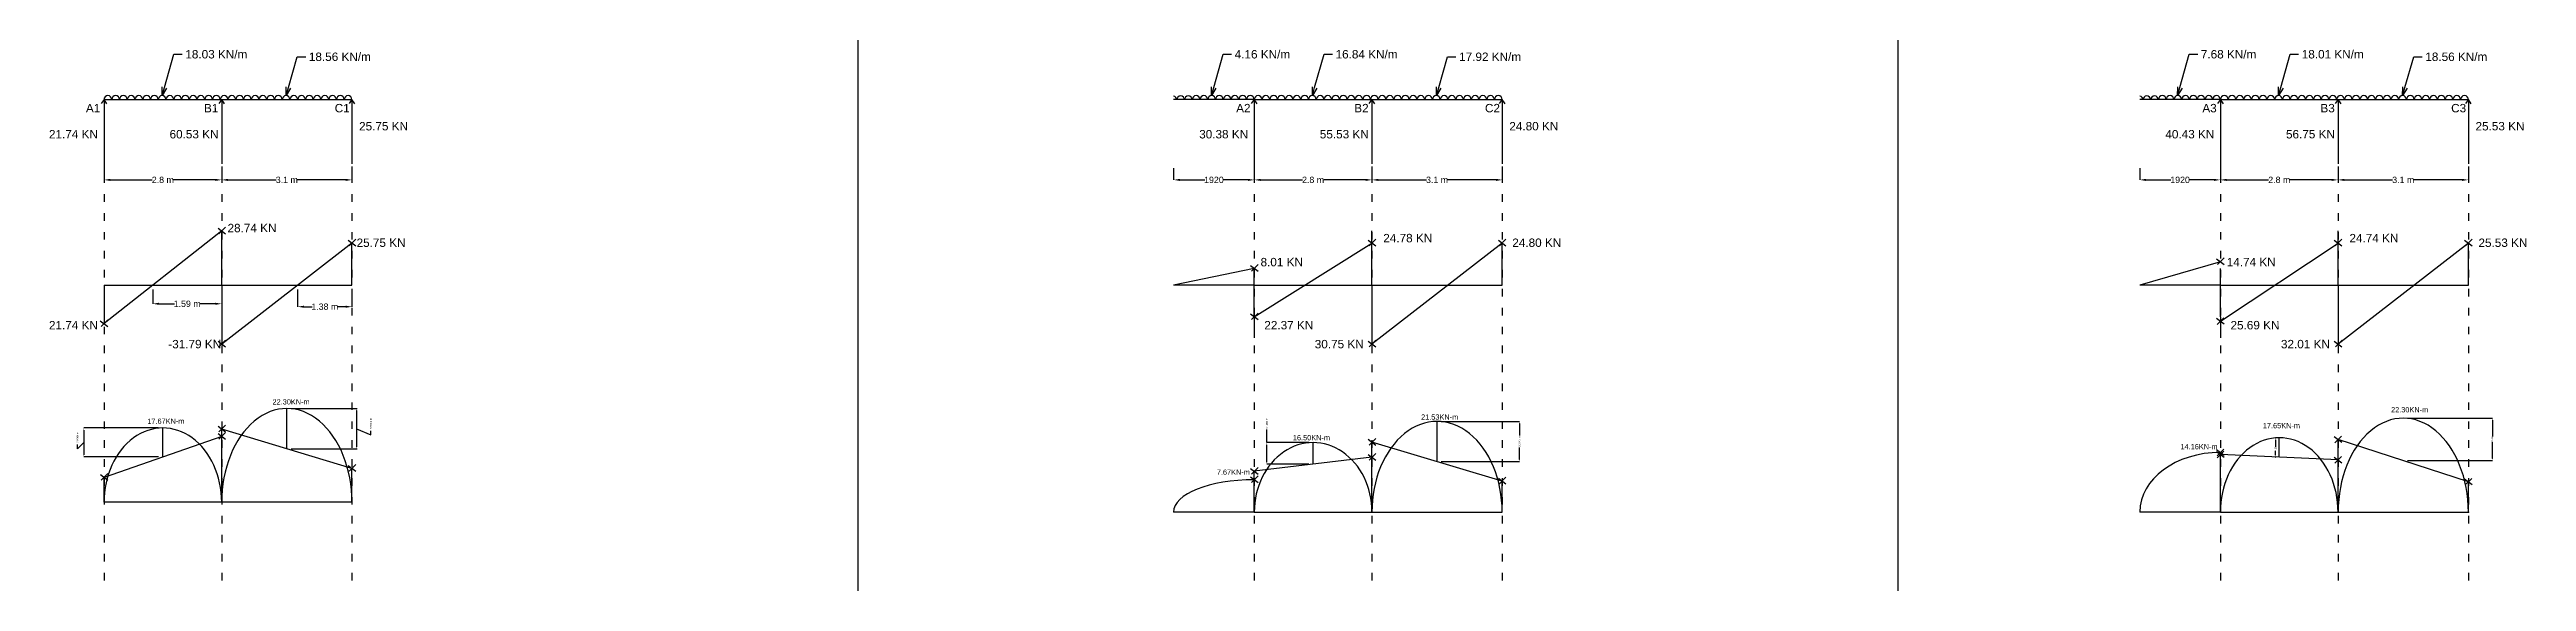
# Model space of a CAD drawing. Header units: millimetres. Extents: x 0 to 1679650, y -107560 to 692040.
# Drawn here: x 65174 to 124112, y 258850 to 271492 of the extents above; entities that cross this region are included whole.
import ezdxf
from ezdxf import colors
from ezdxf.entities.mleader import LeaderData, LeaderLine
from ezdxf.math import Vec2, Vec3

# ---------------------------------------------------------------- set-up
doc = ezdxf.new("R2010")
doc.units = ezdxf.units.MM
doc.linetypes.add('ACAD_ISO03W100', pattern=[30, 12, -18])
doc.styles.add('Annotative', font='arial.ttf')
doc.styles.get("Standard").update_dxf_attribs({"font": 'arial.ttf'})
doc.dimstyles.new('ISO-25', dxfattribs={"dimtxt": 40, "dimasz": 50, "dimexe": 1.25, "dimexo": 100, "dimtad": 0, "dimdec": 0, "dimtxsty": 'Standard', "dimcen": 2.5, "dimadec": 0, "dimazin": 0, "dimtfac": 1, "dimtdec": 0, "dimtmove": 0, "dimatfit": 3, "dimfxl": 1, "dimarcsym": 0})

msp = doc.modelspace()

# ---------------------------------------------------------------- texts
for s, height, p in [('A1', 200, (66040, 270000)), ('B1', 200, (68850, 270000)), ('C1', 200, (71960, 270000)), ('A2', 200, (93410, 270000)), ('B2', 200, (96220, 270000)), ('C2', 200, (99330, 270000)), ('A3', 200, (116400, 270000)), ('B3', 200, (119210, 270000)), ('C3', 200, (122320, 270000)), ('21.74 KN', 200, (65160, 269380)), ('60.53 KN', 200, (68030, 269380)), ('25.75 KN', 200, (72540, 269570)), ('30.38 KN', 200, (92530, 269380)), ('55.53 KN', 200, (95400, 269380)), ('24.80 KN', 200, (99910, 269570)), ('40.43 KN', 200, (115520, 269380)), ('56.75 KN', 200, (118390, 269380)), ('25.53 KN', 200, (122900, 269570)), ('28.74 KN', 200, (69410, 267150)), ('25.75 KN', 200, (72480, 266800)), ('24.78 KN', 200, (96910, 266910)), ('24.80 KN', 200, (99980, 266800)), ('24.74 KN', 200, (119900, 266910)), ('25.53 KN', 200, (122970, 266800)), ('8.01 KN', 200, (93990, 266340)), ('14.74 KN', 200, (116980, 266340)), ('21.74 KN', 200, (65160, 264840)), ('22.37 KN', 200, (94080, 264840)), ('25.69 KN', 200, (117070, 264840)), ('-31.79 KN', 200, (68000, 264390)), ('30.75 KN', 200, (95280, 264390)), ('32.01 KN', 200, (118270, 264390)), ('22.30KN-m', 125, (70480, 263055)), ('22.30KN-m', 125, (120890.1, 262867.9)), ('17.67KN-m', 125, (67500, 262595)), ('16.50KN-m', 125, (94760, 262203.9)), ('21.53KN-m', 125, (97810, 262693.9)), ('17.65KN-m', 125, (117840.1, 262490)), ('14.16KN-m', 125, (115880, 261990)), ('7.67KN-m', 125, (92950, 261383.9))]:
    msp.add_text(s, height=height, rotation=0.175557).set_placement(p)

# ---------------------------------------------------------------- blocks, each defined once
blk = doc.blocks.new('_Open30')
at = {"color": 0, "linetype": 'ByBlock', "lineweight": -2}
for p, q in [((-1, 0.27), (0, 0)), ((0, 0), (-1, -0.27)), ((0, 0), (-1, 0))]:
    blk.add_line(p, q, dxfattribs=at)
blk = doc.blocks.new('*D126')
at = {"color": 0, "lineweight": -2, "transparency": 16777216}
for p, q in [((66470, 268810), (66470, 268394)), ((66620, 268395), (67617, 268395)), ((69120, 268395), (68123, 268395)), ((69270, 268712), (69270, 268394))]:
    blk.add_line(p, q, dxfattribs=at)
at = {"color": 0, "transparency": 16777216}
for points in [[(66620, 268420), (66620, 268370), (66470, 268395)], [(69120, 268420), (69120, 268370), (69270, 268395)]]:
    blk.add_solid(points, dxfattribs=at)
at = {"layer": 'Defpoints', "color": 0, "transparency": 16777216}
for p in [(66470, 268910), (69270, 268812), (69270, 268395)]:
    blk.add_point(p, dxfattribs=at)
at = {"color": 0, "transparency": 16777216, "insert": (67870, 268395), "char_height": 150, "attachment_point": 5}
blk.add_mtext('2.8 m', dxfattribs=at)
blk = doc.blocks.new('*D127')
at = {"color": 0, "lineweight": -2, "transparency": 16777216}
for p, q in [((69270, 268712), (69270, 268394)), ((69420, 268395), (70568, 268395)), ((72220, 268395), (71072, 268395)), ((72370, 268712), (72370, 268394))]:
    blk.add_line(p, q, dxfattribs=at)
at = {"color": 0, "transparency": 16777216}
for points in [[(69420, 268420), (69420, 268370), (69270, 268395)], [(72220, 268420), (72220, 268370), (72370, 268395)]]:
    blk.add_solid(points, dxfattribs=at)
at = {"layer": 'Defpoints', "color": 0, "transparency": 16777216}
for p in [(69270, 268812), (72370, 268812), (72370, 268395)]:
    blk.add_point(p, dxfattribs=at)
at = {"color": 0, "transparency": 16777216, "insert": (70820, 268395), "char_height": 150, "attachment_point": 5}
blk.add_mtext('3.1 m', dxfattribs=at)
blk = doc.blocks.new('*D128')
at = {"color": 0, "lineweight": -2, "transparency": 16777216}
for p, q in [((67628, 265790), (67628, 265449)), ((67778, 265450), (68146, 265450)), ((69120, 265450), (68752, 265450)), ((69270, 265790), (69270, 265449))]:
    blk.add_line(p, q, dxfattribs=at)
at = {"color": 0, "transparency": 16777216}
for points in [[(67778, 265475), (67778, 265425), (67628, 265450)], [(69120, 265475), (69120, 265425), (69270, 265450)]]:
    blk.add_solid(points, dxfattribs=at)
at = {"layer": 'Defpoints', "color": 0, "transparency": 16777216}
for p in [(67628, 265890), (69270, 265890), (67628, 265450)]:
    blk.add_point(p, dxfattribs=at)
at = {"color": 0, "transparency": 16777216, "insert": (68449, 265450), "char_height": 150, "attachment_point": 5}
blk.add_mtext('1.59 m', dxfattribs=at)
blk = doc.blocks.new('*D129')
at = {"color": 0, "lineweight": -2, "transparency": 16777216}
for p, q in [((71078, 265790), (71078, 265379)), ((71228, 265380), (71421, 265380)), ((72220, 265380), (72027, 265380)), ((72370, 265790), (72370, 265379))]:
    blk.add_line(p, q, dxfattribs=at)
at = {"color": 0, "transparency": 16777216}
for points in [[(71228, 265405), (71228, 265355), (71078, 265380)], [(72220, 265405), (72220, 265355), (72370, 265380)]]:
    blk.add_solid(points, dxfattribs=at)
at = {"layer": 'Defpoints', "color": 0, "transparency": 16777216}
for p in [(71078, 265890), (72370, 265890), (72370, 265380)]:
    blk.add_point(p, dxfattribs=at)
at = {"color": 0, "transparency": 16777216, "insert": (71724, 265380), "char_height": 150, "attachment_point": 5}
blk.add_mtext('1.38 m', dxfattribs=at)
blk = doc.blocks.new('*D130')
at = {"color": 0, "lineweight": -2, "transparency": 16777216}
for p, q in [((67770, 262497), (65989, 262497)), ((65990, 262447), (65990, 261858)), ((65990, 262153), (65840, 262003)), ((65840, 262003), (65840, 262103)), ((67770, 261808), (65989, 261808))]:
    blk.add_line(p, q, dxfattribs=at)
at = {"color": 0, "transparency": 16777216}
for points in [[(65982, 262447), (65998, 262447), (65990, 262497)], [(65982, 261858), (65998, 261858), (65990, 261808)]]:
    blk.add_solid(points, dxfattribs=at)
at = {"layer": 'Defpoints', "color": 0, "transparency": 16777216}
for p in [(67870, 262497), (65990, 261808), (67870, 261808)]:
    blk.add_point(p, dxfattribs=at)
at = {"color": 0, "transparency": 16777216, "insert": (65840, 262275), "char_height": 40, "attachment_point": 5, "rotation": 90}
blk.add_mtext('6.89KN-m', dxfattribs=at)
blk = doc.blocks.new('*D131')
at = {"color": 0, "lineweight": -2, "transparency": 16777216}
for p, q in [((70920, 262960), (72490, 262960)), ((72480, 262910), (72480, 262053)), ((72480, 262481), (72820, 262331)), ((72820, 262331), (72820, 262431)), ((70920, 262003), (72490, 262003))]:
    blk.add_line(p, q, dxfattribs=at)
at = {"color": 0, "transparency": 16777216}
for points in [[(72472, 262910), (72488, 262910), (72480, 262960)], [(72472, 262053), (72488, 262053), (72480, 262003)]]:
    blk.add_solid(points, dxfattribs=at)
at = {"layer": 'Defpoints', "color": 0, "transparency": 16777216}
for p in [(70820, 262960), (70820, 262003), (72480, 262003)]:
    blk.add_point(p, dxfattribs=at)
at = {"color": 0, "transparency": 16777216, "insert": (72820, 262604), "char_height": 40, "attachment_point": 5, "rotation": 90, "style": 'Annotative'}
blk.add_mtext('9.58KN-m', dxfattribs=at)
blk = doc.blocks.new('*D132')
at = {"color": 0, "lineweight": -2, "transparency": 16777216}
for p, q in [((93840, 268810), (93840, 268394)), ((93990, 268395), (94987, 268395)), ((96490, 268395), (95493, 268395)), ((96640, 268712), (96640, 268394))]:
    blk.add_line(p, q, dxfattribs=at)
at = {"color": 0, "transparency": 16777216}
for points in [[(93990, 268420), (93990, 268370), (93840, 268395)], [(96490, 268420), (96490, 268370), (96640, 268395)]]:
    blk.add_solid(points, dxfattribs=at)
at = {"layer": 'Defpoints', "color": 0, "transparency": 16777216}
for p in [(93840, 268910), (96640, 268812), (96640, 268395)]:
    blk.add_point(p, dxfattribs=at)
at = {"color": 0, "transparency": 16777216, "insert": (95240, 268395), "char_height": 150, "attachment_point": 5}
blk.add_mtext('2.8 m', dxfattribs=at)
blk = doc.blocks.new('*D133')
at = {"color": 0, "lineweight": -2, "transparency": 16777216}
for p, q in [((96640, 268712), (96640, 268394)), ((96790, 268395), (97938, 268395)), ((99590, 268395), (98442, 268395)), ((99740, 268712), (99740, 268394))]:
    blk.add_line(p, q, dxfattribs=at)
at = {"color": 0, "transparency": 16777216}
for points in [[(96790, 268420), (96790, 268370), (96640, 268395)], [(99590, 268420), (99590, 268370), (99740, 268395)]]:
    blk.add_solid(points, dxfattribs=at)
at = {"layer": 'Defpoints', "color": 0, "transparency": 16777216}
for p in [(96640, 268812), (99740, 268812), (99740, 268395)]:
    blk.add_point(p, dxfattribs=at)
at = {"color": 0, "transparency": 16777216, "insert": (98190, 268395), "char_height": 150, "attachment_point": 5}
blk.add_mtext('3.1 m', dxfattribs=at)
blk = doc.blocks.new('*D134')
at = {"color": 0, "lineweight": -2, "transparency": 16777216}
for p, q in [((93840, 268810), (93840, 268394)), ((91920, 268670), (91920, 268394)), ((92070, 268395), (92663, 268395)), ((93690, 268395), (93097, 268395))]:
    blk.add_line(p, q, dxfattribs=at)
at = {"color": 0, "transparency": 16777216}
for points in [[(92070, 268420), (92070, 268370), (91920, 268395)], [(93690, 268420), (93690, 268370), (93840, 268395)]]:
    blk.add_solid(points, dxfattribs=at)
at = {"layer": 'Defpoints', "color": 0, "transparency": 16777216}
for p in [(91920, 268770), (93840, 268910), (91920, 268395)]:
    blk.add_point(p, dxfattribs=at)
at = {"color": 0, "transparency": 16777216, "insert": (92880, 268395), "char_height": 150, "attachment_point": 5}
blk.add_mtext('1920', dxfattribs=at)
blk = doc.blocks.new('*D135')
at = {"color": 0, "lineweight": -2, "transparency": 16777216}
for p, q in [((94140, 262150), (94140, 262464)), ((95140, 262150), (94139, 262150)), ((94140, 261687), (94140, 262100)), ((95140, 261637), (94139, 261637))]:
    blk.add_line(p, q, dxfattribs=at)
at = {"color": 0, "transparency": 16777216}
for points in [[(94132, 262100), (94148, 262100), (94140, 262150)], [(94132, 261687), (94148, 261687), (94140, 261637)]]:
    blk.add_solid(points, dxfattribs=at)
at = {"layer": 'Defpoints', "color": 0, "transparency": 16777216}
for p in [(94140, 262150), (95240, 262150), (95240, 261637)]:
    blk.add_point(p, dxfattribs=at)
at = {"color": 0, "transparency": 16777216, "insert": (94140, 262607), "char_height": 40, "attachment_point": 5, "rotation": 90}
blk.add_mtext('5.14KN-m', dxfattribs=at)
blk = doc.blocks.new('*D136')
at = {"color": 0, "lineweight": -2, "transparency": 16777216}
for p, q in [((98290, 262653), (100151, 262653)), ((100150, 262603), (100150, 262318)), ((98290, 261698), (100151, 261698)), ((100150, 261748), (100150, 262032))]:
    blk.add_line(p, q, dxfattribs=at)
at = {"color": 0, "transparency": 16777216}
for points in [[(100142, 262603), (100158, 262603), (100150, 262653)], [(100142, 261748), (100158, 261748), (100150, 261698)]]:
    blk.add_solid(points, dxfattribs=at)
at = {"layer": 'Defpoints', "color": 0, "transparency": 16777216}
for p in [(98190, 262653), (100150, 262653), (98190, 261698)]:
    blk.add_point(p, dxfattribs=at)
at = {"color": 0, "transparency": 16777216, "insert": (100150, 262175), "char_height": 40, "attachment_point": 5, "rotation": 90}
blk.add_mtext('9.56KN-m', dxfattribs=at)
blk = doc.blocks.new('*D137')
at = {"color": 0, "lineweight": -2, "transparency": 16777216}
for p, q in [((116830, 268810), (116830, 268394)), ((116980, 268395), (117977, 268395)), ((119480, 268395), (118483, 268395)), ((119630, 268712), (119630, 268394))]:
    blk.add_line(p, q, dxfattribs=at)
at = {"color": 0, "transparency": 16777216}
for points in [[(116980, 268420), (116980, 268370), (116830, 268395)], [(119480, 268420), (119480, 268370), (119630, 268395)]]:
    blk.add_solid(points, dxfattribs=at)
at = {"layer": 'Defpoints', "color": 0, "transparency": 16777216}
for p in [(116830, 268910), (119630, 268812), (119630, 268395)]:
    blk.add_point(p, dxfattribs=at)
at = {"color": 0, "transparency": 16777216, "insert": (118230, 268395), "char_height": 150, "attachment_point": 5}
blk.add_mtext('2.8 m', dxfattribs=at)
blk = doc.blocks.new('*D138')
at = {"color": 0, "lineweight": -2, "transparency": 16777216}
for p, q in [((119630, 268712), (119630, 268394)), ((119780, 268395), (120928, 268395)), ((122580, 268395), (121432, 268395)), ((122730, 268712), (122730, 268394))]:
    blk.add_line(p, q, dxfattribs=at)
at = {"color": 0, "transparency": 16777216}
for points in [[(119780, 268420), (119780, 268370), (119630, 268395)], [(122580, 268420), (122580, 268370), (122730, 268395)]]:
    blk.add_solid(points, dxfattribs=at)
at = {"layer": 'Defpoints', "color": 0, "transparency": 16777216}
for p in [(119630, 268812), (122730, 268812), (122730, 268395)]:
    blk.add_point(p, dxfattribs=at)
at = {"color": 0, "transparency": 16777216, "insert": (121180, 268395), "char_height": 150, "attachment_point": 5}
blk.add_mtext('3.1 m', dxfattribs=at)
blk = doc.blocks.new('*D139')
at = {"color": 0, "lineweight": -2, "transparency": 16777216}
for p, q in [((116830, 268810), (116830, 268394)), ((114910, 268670), (114910, 268394)), ((115060, 268395), (115653, 268395)), ((116680, 268395), (116087, 268395))]:
    blk.add_line(p, q, dxfattribs=at)
at = {"color": 0, "transparency": 16777216}
for points in [[(115060, 268420), (115060, 268370), (114910, 268395)], [(116680, 268420), (116680, 268370), (116830, 268395)]]:
    blk.add_solid(points, dxfattribs=at)
at = {"layer": 'Defpoints', "color": 0, "transparency": 16777216}
for p in [(114910, 268770), (116830, 268910), (114910, 268395)]:
    blk.add_point(p, dxfattribs=at)
at = {"color": 0, "transparency": 16777216, "insert": (115870, 268395), "char_height": 150, "attachment_point": 5}
blk.add_mtext('1920', dxfattribs=at)
blk = doc.blocks.new('*D140')
at = {"color": 0, "lineweight": -2, "transparency": 16777216}
for p, q in [((121280, 262730), (123301, 262730)), ((123300, 262680), (123300, 262293)), ((121280, 261724), (123301, 261724)), ((123300, 261774), (123300, 262161))]:
    blk.add_line(p, q, dxfattribs=at)
at = {"color": 0, "transparency": 16777216}
for points in [[(123292, 262680), (123308, 262680), (123300, 262730)], [(123292, 261774), (123308, 261774), (123300, 261724)]]:
    blk.add_solid(points, dxfattribs=at)
at = {"layer": 'Defpoints', "color": 0, "transparency": 16777216}
for p in [(121180, 262730), (121180, 261724), (123300, 261724)]:
    blk.add_point(p, dxfattribs=at)
at = {"color": 0, "transparency": 16777216, "insert": (123300, 262227), "char_height": 40, "attachment_point": 5, "rotation": 90}
blk.add_mtext('10.07', dxfattribs=at)
blk = doc.blocks.new('*D141')
at = {"color": 0, "lineweight": -2, "transparency": 16777216}
for p, q in [((118130, 262265), (118139, 262265)), ((118130, 261805), (118139, 261805)), ((118140, 262215), (118140, 262050)), ((118140, 261855), (118140, 261950))]:
    blk.add_line(p, q, dxfattribs=at)
at = {"color": 0, "transparency": 16777216}
for points in [[(118132, 262215), (118148, 262215), (118140, 262265)], [(118132, 261855), (118148, 261855), (118140, 261805)]]:
    blk.add_solid(points, dxfattribs=at)
at = {"layer": 'Defpoints', "color": 0, "transparency": 16777216}
for p in [(118140, 261805), (118230, 262265), (118230, 261805)]:
    blk.add_point(p, dxfattribs=at)
at = {"color": 0, "transparency": 16777216, "insert": (118140, 262000), "char_height": 40, "attachment_point": 5, "rotation": 90}
blk.add_mtext('4.61', dxfattribs=at)

# ---------------------------------------------------------------- dimensions: what is measured, and where the dimension line sits
for base, p1, p2, text, override, picture, middle in [((69270, 268395), (66470, 268910), (69270, 268811.9), '2.8 m', {"dimtxt": 150, "dimasz": 150}, '*D126', (67870, 268395)), ((72370, 268395), (69270, 268811.9), (72370, 268811.9), '3.1 m', {"dimtxt": 150, "dimasz": 150, "dimtmove": 1}, '*D127', (70820, 268395)), ((96640, 268395), (93840, 268910), (96640, 268811.9), '2.8 m', {"dimtxt": 150, "dimasz": 150}, '*D132', (95240, 268395)), ((99740, 268395), (96640, 268811.9), (99740, 268811.9), '3.1 m', {"dimtxt": 150, "dimasz": 150, "dimtmove": 1}, '*D133', (98190, 268395)), ((119630, 268395), (116830, 268910), (119630, 268811.9), '2.8 m', {"dimtxt": 150, "dimasz": 150}, '*D137', (118230, 268395)), ((122730, 268395), (119630, 268811.9), (122730, 268811.9), '3.1 m', {"dimtxt": 150, "dimasz": 150, "dimtmove": 1}, '*D138', (121180, 268395)), ((67628.2, 265450), (69270, 265890), (67628.2, 265890), '1.59 m', {"dimtxt": 150, "dimasz": 150}, '*D128', (68449.1, 265450)), ((72370, 265380), (71078.3, 265890), (72370, 265890), '1.38 m', {"dimtxt": 150, "dimasz": 150}, '*D129', (71724.2, 265380))]:
    dim = msp.add_linear_dim(base=base, p1=p1, p2=p2, text=text, dimstyle='ISO-25', override=override)
    dim.commit()
    dim.dimension.update_dxf_attribs({"geometry": picture, "text_midpoint": middle})
for base, p1, p2, picture, middle in [((91920, 268395), (93840, 268910), (91920, 268770), '*D134', (92880, 268395)), ((114910, 268395), (116830, 268910), (114910, 268770), '*D139', (115870, 268395))]:
    dim = msp.add_linear_dim(base=base, p1=p1, p2=p2, dimstyle='ISO-25', override={"dimtxt": 150, "dimasz": 150, "dimtmove": 1})
    dim.commit()
    dim.dimension.update_dxf_attribs({"geometry": picture, "text_midpoint": middle})
for base, p1, p2, text, override, picture, middle in [((72480, 262002.5), (70820, 262960), (70820, 262002.5), '9.58KN-m', {"dimexe": 10, "dimgap": 50, "dimtxsty": 'Annotative', "dimtmove": 1}, '*D131', (72820, 262481.3)), ((65990, 261808), (67870, 262497), (67870, 261808), '6.89KN-m', {"dimgap": 50, "dimtmove": 1}, '*D130', (65840, 262152.5)), ((94139.9, 262150), (95240, 261636.5), (95240, 262150), '5.14KN-m', {"dimgap": 20}, '*D135', (94139.9, 262607)), ((100150, 262653), (98190, 261697.5), (98190, 262653), '9.56KN-m', {"dimgap": 20}, '*D136', (100150, 262175.3))]:
    dim = msp.add_linear_dim(base=base, p1=p1, p2=p2, angle=90, text=text, dimstyle='ISO-25', override=override)
    dim.commit()
    dim.dimension.update_dxf_attribs({"geometry": picture, "text_midpoint": middle, "dimtype": 160})
dim = msp.add_linear_dim(base=(123300, 261723.5), p1=(121180, 262730), p2=(121180, 261723.5), angle=90, text='10.07', dimstyle='ISO-25')
dim.commit()
dim.dimension.update_dxf_attribs({"geometry": '*D140', "text_midpoint": (123300, 262226.8)})
dim = msp.add_linear_dim(base=(118140, 261804.5), p1=(118230, 262265), p2=(118230, 261804.5), angle=90, text='4.61', dimstyle='ISO-25')
dim.commit()
dim.dimension.update_dxf_attribs({"geometry": '*D141', "text_midpoint": (118140, 262000), "dimtype": 160})

# ---------------------------------------------------------------- linework, layer by layer
for p, q in [((84410, 306180), (84410, 198350)), ((109150, 306180), (109150, 198350)), ((66470, 270305), (72370, 270305)), ((66470, 270305), (66470, 268955)), ((69270, 270305), (69270, 268955)), ((72370, 270305), (72370, 268955)), ((93840, 270305), (91920, 270305)), ((93840, 270305), (99740, 270305)), ((93840, 270305), (93840, 268955)), ((96640, 270305), (96640, 268955)), ((99740, 270305), (99740, 268955)), ((116830, 270305), (114910, 270305)), ((116830, 270305), (122730, 270305)), ((116830, 270305), (116830, 268955)), ((119630, 270305), (119630, 268955)), ((122730, 270305), (122730, 268955)), ((69270, 267180), (66470, 264980)), ((69183.4, 267250.9), (69363.4, 267115.9)), ((69205.9, 267115.9), (69363.4, 267273.4)), ((69270, 265890), (69270, 267180)), ((96640, 265890), (96640, 267180)), ((119630, 265890), (119630, 267180)), ((72370, 266890), (69270, 264490)), ((72283.4, 266960.9), (72463.4, 266825.9)), ((72305.9, 266825.9), (72463.4, 266983.4)), ((72370, 265890), (72370, 266890)), ((93840, 265140), (96640, 266893.4)), ((96550, 266960.9), (96730, 266825.9)), ((96572.5, 266825.9), (96730, 266983.4)), ((99740, 266893.4), (96640, 264490)), ((99650, 266960.9), (99830, 266825.9)), ((99672.5, 266825.9), (99830, 266983.4)), ((99740, 265890), (99740, 266893.4)), ((116830, 266450), (114910, 265890)), ((116740, 266517.5), (116920, 266382.5)), ((116762.5, 266382.5), (116920, 266540)), ((116830, 265040), (119630, 266893.4)), ((116830, 266450), (116830, 266450)), ((119540, 266960.9), (119720, 266825.9)), ((119562.5, 266825.9), (119720, 266983.4)), ((122730, 266893.4), (119630, 264490)), ((122640, 266960.9), (122820, 266825.9)), ((122662.5, 266825.9), (122820, 266983.4)), ((122730, 265890), (122730, 266893.4)), ((66470, 265890), (72370, 265890)), ((66470, 265890), (66470, 264980)), ((69270, 265890), (69270, 264490)), ((93840, 266290), (91920, 265890)), ((93840, 265890), (91920, 265890)), ((93750, 266357.5), (93930, 266222.5)), ((93772.5, 266222.5), (93930, 266380)), ((93840, 265140), (93840, 266290)), ((93840, 266290), (93840, 266290)), ((93840, 265890), (99740, 265890)), ((96640, 265890), (96640, 264490)), ((116830, 265890), (114910, 265890)), ((116830, 265140), (116830, 266290)), ((116830, 265890), (122730, 265890)), ((119630, 265890), (119630, 264490)), ((93772.5, 265072.5), (93930, 265230)), ((66380, 265047.5), (66560, 264912.5)), ((66402.5, 264912.5), (66560, 265070)), ((93750, 265207.5), (93930, 265072.5)), ((93840, 265140), (93840, 264640.3)), ((116740, 265107.5), (116920, 264972.5)), ((116751.2, 264961.2), (116908.8, 265118.8)), ((116830, 265140), (116830, 264640.3)), ((69183.4, 264560.9), (69363.4, 264425.9)), ((69205.9, 264425.9), (69363.4, 264583.4)), ((96550, 264557.5), (96730, 264422.5)), ((96575.9, 264425.9), (96733.4, 264583.4)), ((119540, 264557.5), (119720, 264422.5)), ((119565.9, 264425.9), (119723.4, 264583.4)), ((70820, 262002.5), (70820, 262960)), ((69270, 262298), (66470, 261318)), ((67870, 261808), (67870, 262497)), ((69183.4, 262540.9), (69363.4, 262405.9)), ((69183.4, 262368.9), (69363.4, 262233.9)), ((69205.9, 262405.9), (69363.4, 262563.4)), ((69205.9, 262233.9), (69363.4, 262391.4)), ((69270, 260730), (69270, 262470)), ((72370, 261535), (69270, 262470)), ((98190, 261697.5), (98190, 262653)), ((119540, 262293.5), (119720, 262158.5)), ((119551.2, 262147.2), (119708.8, 262304.8)), ((96640, 261803), (93840, 261470)), ((95240, 261636.5), (95240, 262150)), ((96550, 262227.5), (96730, 262092.5)), ((96550, 261870.5), (96730, 261735.5)), ((96572.5, 262092.5), (96730, 262250)), ((96572.5, 261735.5), (96730, 261893)), ((96640, 260500), (96640, 262160)), ((99740, 261235), (96640, 262160)), ((116740, 261983.5), (116920, 261848.5)), ((116740, 261937.5), (116920, 261802.5)), ((116751.2, 261837.2), (116908.8, 261994.8)), ((116751.2, 261791.2), (116908.8, 261948.8)), ((116830, 260500), (116830, 261916)), ((119630, 261739), (116830, 261870)), ((118230, 261804.5), (118230, 262265)), ((119540, 261806.5), (119720, 261671.5)), ((119551.2, 261660.2), (119708.8, 261817.8)), ((119630, 260500), (119630, 262226)), ((122730, 261221), (119630, 262226)), ((66383.4, 261388.9), (66563.4, 261253.9)), ((66405.9, 261253.9), (66563.4, 261411.4)), ((66470, 260730), (66470, 261318)), ((72283.4, 261605.9), (72463.4, 261470.9)), ((72305.9, 261470.9), (72463.4, 261628.4)), ((72370, 260730), (72370, 261535)), ((93750, 261537.5), (93930, 261402.5)), ((93750, 261334.5), (93930, 261199.5)), ((93772.5, 261402.5), (93930, 261560)), ((93772.5, 261199.5), (93930, 261357)), ((93840, 260500), (93840, 261470)), ((99650, 261302.5), (99830, 261167.5)), ((99672.5, 261167.5), (99830, 261325)), ((99740, 260500), (99740, 261235)), ((122640, 261288.5), (122820, 261153.5)), ((122651.2, 261142.2), (122808.8, 261299.8)), ((122730, 260500), (122730, 261221)), ((72370, 260730), (66470, 260730)), ((93840, 260500), (91920, 260500)), ((93840, 260500), (99740, 260500)), ((96640, 260500), (99740, 260500)), ((116830, 260500), (114910, 260500)), ((116830, 260500), (122730, 260500))]:
    msp.add_line(p, q)
at = {"linetype": 'ACAD_ISO03W100', "ltscale": 15}
for p, q in [((66470, 268955), (66470, 258850)), ((69270, 268955), (69270, 258850)), ((72370, 268955), (72370, 258850)), ((93840, 268955), (93840, 258850)), ((96640, 268955), (96640, 258850)), ((99740, 268955), (99740, 258850)), ((116830, 268955), (116830, 258850)), ((119630, 268955), (119630, 258850)), ((122730, 268955), (122730, 258850))]:
    msp.add_line(p, q, dxfattribs=at)
for points in [[(66540, 270200), (66470, 270305), (66400, 270210)], [(69340, 270200), (69270, 270305), (69200, 270210)], [(72440, 270200), (72370, 270305), (72300, 270210)], [(93910, 270200), (93840, 270305), (93770, 270210)], [(96710, 270200), (96640, 270305), (96570, 270210)], [(99810, 270200), (99740, 270305), (99670, 270210)], [(116900, 270200), (116830, 270305), (116760, 270210)], [(119700, 270200), (119630, 270305), (119560, 270210)], [(122800, 270200), (122730, 270305), (122660, 270210)]]:
    msp.add_lwpolyline(points)
for centre, end in [((66562.2, 270305), 180), ((66746.6, 270305), 180), ((66930.9, 270305), 180), ((67115.3, 270305), 180), ((67299.7, 270305), 180), ((67484.1, 270305), 180), ((67668.4, 270305), 180), ((67852.8, 270305), 180), ((68037.2, 270305), 180), ((68221.6, 270305), 180), ((68405.9, 270305), 180), ((68590.3, 270305), 180), ((68774.7, 270305), 180), ((68959.1, 270305), 180), ((69143.4, 270305), 180), ((69327.8, 270305), 180), ((69512.2, 270305), 180), ((69696.6, 270305), 180), ((69880.9, 270305), 180), ((70065.3, 270305), 180), ((70249.7, 270305), 180), ((70434.1, 270305), 180), ((70618.4, 270305), 180), ((70802.8, 270305), 180), ((70987.2, 270305), 180), ((71171.6, 270305), 180), ((71355.9, 270305), 180), ((71540.3, 270305), 180), ((71724.7, 270305), 180), ((71909.1, 270305), 180), ((72093.4, 270305), 180), ((72277.8, 270305), 180), ((91903.5, 270297.6), 79.673338), ((92087.8, 270297.6), 180), ((92272.2, 270297.6), 180), ((92456.9, 270305), 180), ((92641.3, 270305), 180), ((92825.6, 270305), 180), ((93010, 270305), 180), ((93194.4, 270305), 180), ((93378.8, 270305), 180), ((93563.1, 270305), 180), ((93747.5, 270305), 180), ((93932.2, 270305), 180), ((94116.6, 270305), 180), ((94300.9, 270305), 180), ((94485.3, 270305), 180), ((94669.7, 270305), 180), ((94854.1, 270305), 180), ((95038.4, 270305), 180), ((95222.8, 270305), 180), ((95407.2, 270305), 180), ((95591.6, 270305), 180), ((95775.9, 270305), 180), ((95960.3, 270305), 180), ((96144.7, 270305), 180), ((96329.1, 270305), 180), ((96513.4, 270305), 180), ((96697.8, 270305), 180), ((96882.2, 270305), 180), ((97066.6, 270305), 180), ((97250.9, 270305), 180), ((97435.3, 270305), 180), ((97619.7, 270305), 180), ((97804.1, 270305), 180), ((97988.4, 270305), 180), ((98172.8, 270305), 180), ((98357.2, 270305), 180), ((98541.6, 270305), 180), ((98725.9, 270305), 180), ((98910.3, 270305), 180), ((99094.7, 270305), 180), ((99279.1, 270305), 180), ((99463.4, 270305), 180), ((99647.8, 270305), 180), ((114893.5, 270297.6), 79.673338), ((115077.8, 270297.6), 180), ((115262.2, 270297.6), 180), ((115446.9, 270305), 180), ((115631.3, 270305), 180), ((115815.6, 270305), 180), ((116000, 270305), 180), ((116184.4, 270305), 180), ((116368.8, 270305), 180), ((116553.1, 270305), 180), ((116737.5, 270305), 180), ((116922.2, 270305), 180), ((117106.6, 270305), 180), ((117290.9, 270305), 180), ((117475.3, 270305), 180), ((117659.7, 270305), 180), ((117844.1, 270305), 180), ((118028.4, 270305), 180), ((118212.8, 270305), 180), ((118397.2, 270305), 180), ((118581.6, 270305), 180), ((118765.9, 270305), 180), ((118950.3, 270305), 180), ((119134.7, 270305), 180), ((119319.1, 270305), 180), ((119503.4, 270305), 180), ((119687.8, 270305), 180), ((119872.2, 270305), 180), ((120056.6, 270305), 180), ((120240.9, 270305), 180), ((120425.3, 270305), 180), ((120609.7, 270305), 180), ((120794.1, 270305), 180), ((120978.4, 270305), 180), ((121162.8, 270305), 180), ((121347.2, 270305), 180), ((121531.6, 270305), 180), ((121715.9, 270305), 180), ((121900.3, 270305), 180), ((122084.7, 270305), 180), ((122269.1, 270305), 180), ((122453.4, 270305), 180), ((122637.8, 270305), 180)]:
    msp.add_arc(centre, 92.2, 0, end)
for centre, major_axis, ratio, start_param, end_param in [((70820, 260730), (0, -2230), 0.6950673, 1.5707963, 4.712389), ((67870, 260730), (0, -1767), 0.7923033, 1.5707963, 4.712389), ((98190, 260500), (0, -2153), 0.7199257, 1.5707963, 4.712389), ((118230, 260500), (0, -1765), 0.7932011, 7.8539816, 10.9955743), ((121180, 260500), (0, -2230), 0.6950673, 7.8539816, 10.9955743), ((95240, 260500), (0, -1650), 0.8484848, 1.5707963, 4.712389), ((116830, 260500), (-1920, 0), 0.7375, 4.712389, 6.2831853), ((93840, 260500), (-1920, 0), 0.3994792, 4.712389, 6.2831853)]:
    msp.add_ellipse(centre, major_axis=major_axis, ratio=ratio, start_param=start_param, end_param=end_param)
msp.add_point((122730, 260500))

msp.set_redraw_order([(e.dxf.handle, doc.entitydb.next_handle()) for e in msp.query("TEXT MTEXT ATTDEF DIMENSION ARC_DIMENSION")])  # texts and dimensions are drawn at this point

# ---------------------------------------------------------------- leaders
ml = msp.add_multileader_mtext('Standard')
ml.set_content('18.03 KN/m', color=256)
ml.set_leader_properties()
ml.set_arrow_properties(name='OPEN30')
ml.build(insert=Vec2(0, 0))
ml.multileader.update_dxf_attribs({"text_right_attachment_type": 2, "dogleg_length": 200, "arrow_head_size": 200})
ctx = ml.context
ctx.base_point, ctx.char_height, ctx.arrow_head_size, ctx.landing_gap_size, ctx.plane_origin = Vec3(68330, 271380), 200, 200, 75, Vec3(67852.8, 270397.2)
ctx.right_attachment = 2
notes = []
notes.append((ctx, [(0, (1, 1, 0), (68130, 271380), (1, 0), 200, [(0, [(67852.8, 270397.2)], 0, [])])]))
ctx.mtext.insert, ctx.mtext.line_spacing_factor, ctx.mtext.flow_direction = Vec3(68405, 271481.8), 1.2, 5
ml = msp.add_multileader_mtext('Standard')
ml.set_content('18.56 KN/m', color=256)
ml.set_leader_properties()
ml.set_arrow_properties(name='OPEN30')
ml.build(insert=Vec2(0, 0))
ml.multileader.update_dxf_attribs({"text_right_attachment_type": 2, "dogleg_length": 200, "arrow_head_size": 200})
ctx = ml.context
ctx.base_point, ctx.char_height, ctx.arrow_head_size, ctx.landing_gap_size, ctx.plane_origin = Vec3(71270, 271320), 200, 200, 75, Vec3(70802.8, 270397.2)
ctx.right_attachment = 2
notes.append((ctx, [(0, (1, 1, 0), (71070, 271320), (1, 0), 200, [(0, [(70802.8, 270397.2)], 0, [])])]))
ctx.mtext.insert, ctx.mtext.line_spacing_factor, ctx.mtext.flow_direction = Vec3(71345, 271421.7), 1.2, 5
ml = msp.add_multileader_mtext('Standard')
ml.set_content('4.16 KN/m', color=256)
ml.set_leader_properties()
ml.set_arrow_properties(name='OPEN30')
ml.build(insert=Vec2(0, 0))
ml.multileader.update_dxf_attribs({"text_right_attachment_type": 2, "dogleg_length": 200, "arrow_head_size": 200})
ctx = ml.context
ctx.base_point, ctx.char_height, ctx.arrow_head_size, ctx.landing_gap_size, ctx.plane_origin = Vec3(93299.5, 271379.9), 200, 200, 75, Vec3(92822.3, 270397.1)
ctx.right_attachment = 2
notes.append((ctx, [(0, (1, 1, 0), (93099.5, 271379.9), (1, 0), 200, [(0, [(92822.3, 270397.1)], 0, [])])]))
ctx.mtext.insert, ctx.mtext.line_spacing_factor, ctx.mtext.flow_direction = Vec3(93374.5, 271481.6), 1.2, 5
ml = msp.add_multileader_mtext('Standard')
ml.set_content('16.84 KN/m', color=256)
ml.set_leader_properties()
ml.set_arrow_properties(name='OPEN30')
ml.build(insert=Vec2(0, 0))
ml.multileader.update_dxf_attribs({"text_right_attachment_type": 2, "dogleg_length": 200, "arrow_head_size": 200})
ctx = ml.context
ctx.base_point, ctx.char_height, ctx.arrow_head_size, ctx.landing_gap_size, ctx.plane_origin = Vec3(95700, 271380), 200, 200, 75, Vec3(95222.8, 270397.2)
ctx.right_attachment = 2
notes.append((ctx, [(0, (1, 1, 0), (95500, 271380), (1, 0), 200, [(0, [(95222.8, 270397.2)], 0, [])])]))
ctx.mtext.insert, ctx.mtext.line_spacing_factor, ctx.mtext.flow_direction = Vec3(95775, 271481.7), 1.2, 5
ml = msp.add_multileader_mtext('Standard')
ml.set_content('17.92 KN/m', color=256)
ml.set_leader_properties()
ml.set_arrow_properties(name='OPEN30')
ml.build(insert=Vec2(0, 0))
ml.multileader.update_dxf_attribs({"text_right_attachment_type": 2, "dogleg_length": 200, "arrow_head_size": 200})
ctx = ml.context
ctx.base_point, ctx.char_height, ctx.arrow_head_size, ctx.landing_gap_size, ctx.plane_origin = Vec3(98640, 271320), 200, 200, 75, Vec3(98172.8, 270397.2)
ctx.right_attachment = 2
notes.append((ctx, [(0, (1, 1, 0), (98440, 271320), (1, 0), 200, [(0, [(98172.8, 270397.2)], 0, [])])]))
ctx.mtext.insert, ctx.mtext.line_spacing_factor, ctx.mtext.flow_direction = Vec3(98715, 271421.7), 1.2, 5
ml = msp.add_multileader_mtext('Standard')
ml.set_content('7.68 KN/m', color=256)
ml.set_leader_properties()
ml.set_arrow_properties(name='OPEN30')
ml.build(insert=Vec2(0, 0))
ml.multileader.update_dxf_attribs({"text_right_attachment_type": 2, "dogleg_length": 200, "arrow_head_size": 200})
ctx = ml.context
ctx.base_point, ctx.char_height, ctx.arrow_head_size, ctx.landing_gap_size, ctx.plane_origin = Vec3(116289.5, 271379.9), 200, 200, 75, Vec3(115812.3, 270397.1)
ctx.right_attachment = 2
notes.append((ctx, [(0, (1, 1, 0), (116089.5, 271379.9), (1, 0), 200, [(0, [(115812.3, 270397.1)], 0, [])])]))
ctx.mtext.insert, ctx.mtext.line_spacing_factor, ctx.mtext.flow_direction = Vec3(116364.5, 271481.6), 1.2, 5
ml = msp.add_multileader_mtext('Standard')
ml.set_content('18.01 KN/m', color=256)
ml.set_leader_properties()
ml.set_arrow_properties(name='OPEN30')
ml.build(insert=Vec2(0, 0))
ml.multileader.update_dxf_attribs({"text_right_attachment_type": 2, "dogleg_length": 200, "arrow_head_size": 200})
ctx = ml.context
ctx.base_point, ctx.char_height, ctx.arrow_head_size, ctx.landing_gap_size, ctx.plane_origin = Vec3(118690, 271380), 200, 200, 75, Vec3(118212.8, 270397.2)
ctx.right_attachment = 2
notes.append((ctx, [(0, (1, 1, 0), (118490, 271380), (1, 0), 200, [(0, [(118212.8, 270397.2)], 0, [])])]))
ctx.mtext.insert, ctx.mtext.line_spacing_factor, ctx.mtext.flow_direction = Vec3(118765, 271481.7), 1.2, 5
ml = msp.add_multileader_mtext('Standard')
ml.set_content('18.56 KN/m', color=256)
ml.set_leader_properties()
ml.set_arrow_properties(name='OPEN30')
ml.build(insert=Vec2(0, 0))
ml.multileader.update_dxf_attribs({"text_right_attachment_type": 2, "dogleg_length": 200, "arrow_head_size": 200})
ctx = ml.context
ctx.base_point, ctx.char_height, ctx.arrow_head_size, ctx.landing_gap_size, ctx.plane_origin = Vec3(121630, 271320), 200, 200, 75, Vec3(121162.8, 270397.2)
ctx.right_attachment = 2
notes.append((ctx, [(0, (1, 1, 0), (121430, 271320), (1, 0), 200, [(0, [(121162.8, 270397.2)], 0, [])])]))
ctx.mtext.insert, ctx.mtext.line_spacing_factor, ctx.mtext.flow_direction = Vec3(121705, 271421.7), 1.2, 5
for ctx, leaders in notes:
    for number, flags, end, landing, length, lines in leaders:
        leader = LeaderData()
        leader.index, (leader.has_last_leader_line, leader.has_dogleg_vector, leader.attachment_direction) = number, flags
        leader.last_leader_point, leader.dogleg_vector, leader.dogleg_length = Vec3(end), Vec3(landing), length
        for number, points, colour, breaks in lines:
            line = LeaderLine()
            line.index, line.vertices, line.color, line.breaks = number, Vec3.list(points), colors.encode_raw_color(colour), breaks
            leader.lines.append(line)
        ctx.leaders.append(leader)

doc.saveas('drawing.dxf')
